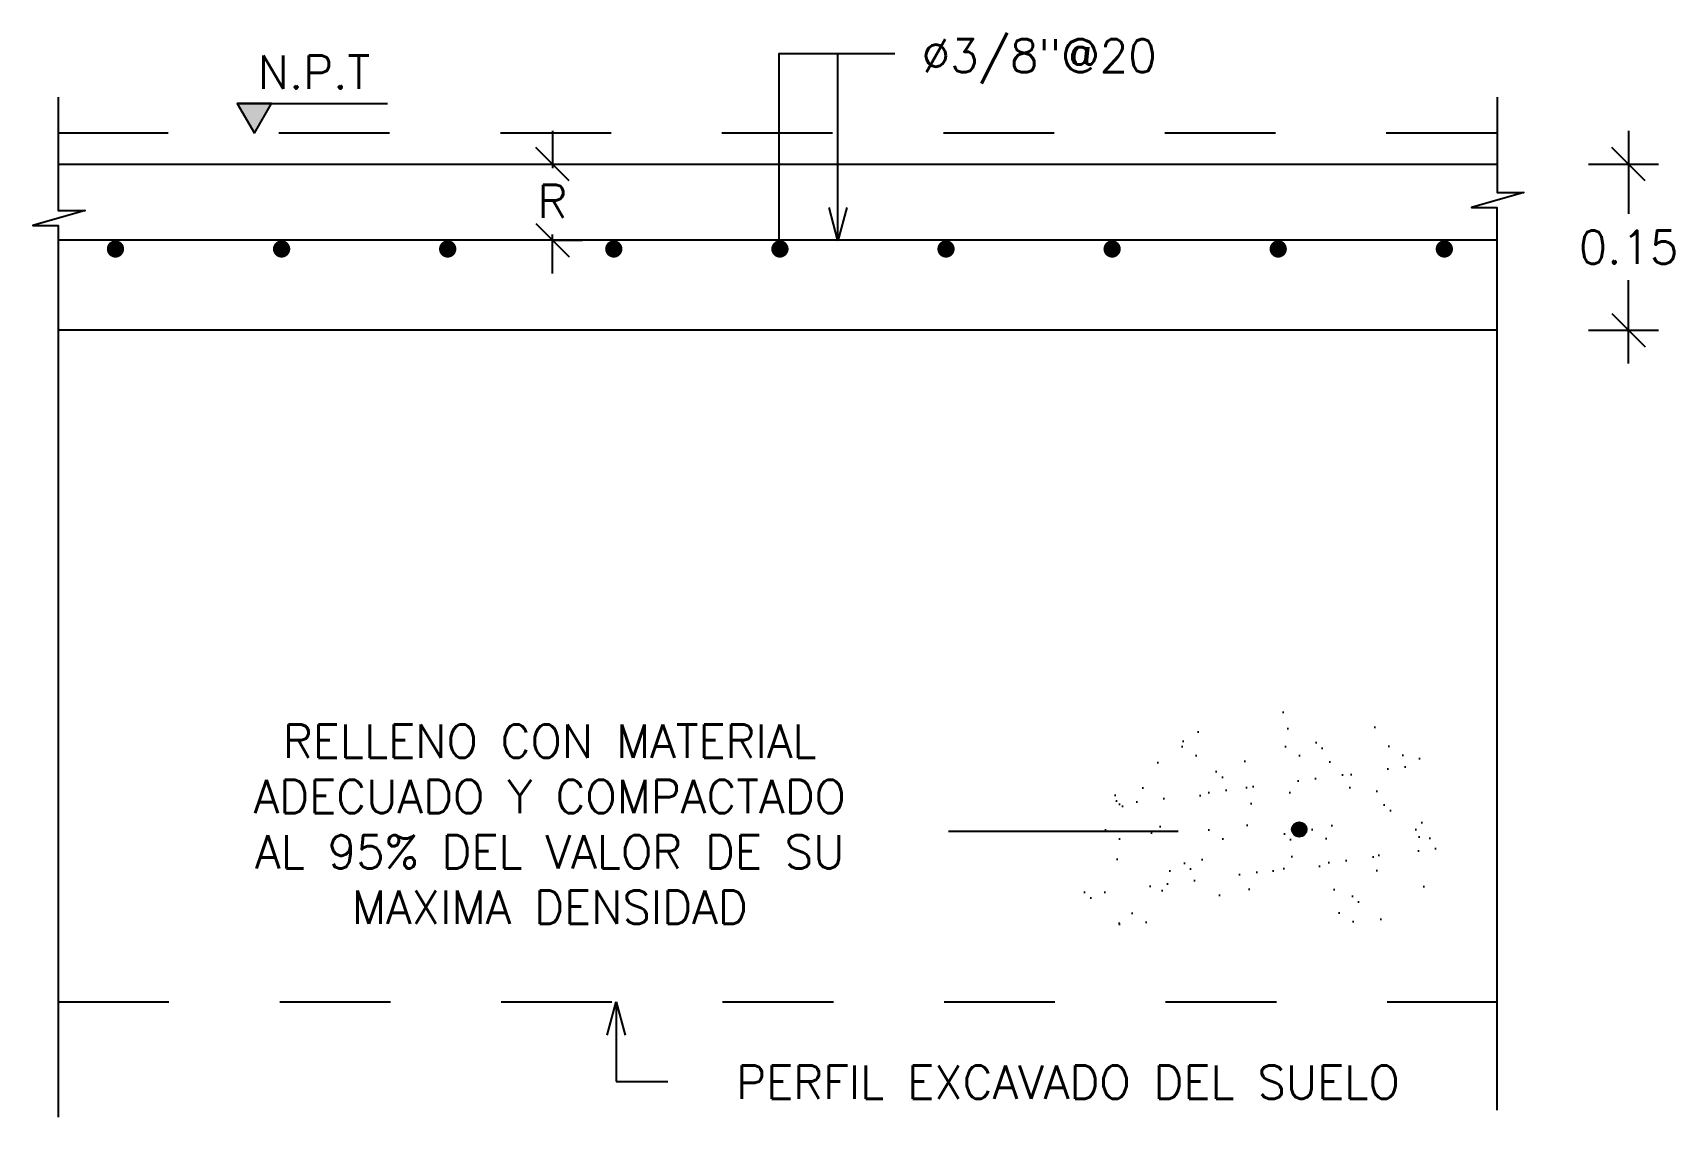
# Model space of a CAD drawing. Header units: metres. Extents: x -25 to 234, y -25 to 53.
# Drawn here: x -25.359 to -23.877, y -20.264 to -19.284 of the extents above; entities that cross this region are included whole.
import ezdxf

# ---------------------------------------------------------------- set-up
doc = ezdxf.new("R2010")
doc.units = ezdxf.units.M
doc.header["$LTSCALE"] = 0.1
doc.header["$MEASUREMENT"] = 0
doc.header["$PDMODE"] = 66
for name, pattern in [('CONTINUA', [0]), ('DASHED', [0.75, 0.5, -0.25]), ('HIDDEN2', [4.7625, 3.175, -1.5875])]:
    doc.linetypes.add(name, pattern=pattern)
for name, color, linetype in [('A-ANN0-TITLINE', 2, 'Continuous'), ('ACERO', 5, 'Continuous'), ('BORDES', 7, 'Continuous'), ('DIMTEXTO', 4, 'Continuous'), ('DIMZAPATA', 4, 'Continuous'), ('HATCH', 8, 'Continuous'), ('MURO', 7, 'Continuous'), ('MUROS', 7, 'Continuous')]:
    doc.layers.add(name, color=color, linetype=linetype)
doc.layers.add('V', color=2, linetype='Continuous', lineweight=9)
doc.styles.add('SIMPLEX', font='SIMPLEX', dxfattribs={"height": 0.2})
doc.styles.add('SMPLEX', font='simplex.shx')
doc.dimstyles.new('D-15', dxfattribs={"dimscale": 0.15, "dimtxt": 0.2, "dimasz": 0.2, "dimexe": 0.18, "dimexo": 0.2, "dimgap": 0.1, "dimtad": 0, "dimtih": 1, "dimtoh": 1, "dimzin": 0, "dimdsep": 46, "dimtxsty": 'SMPLEX', "dimblk": 'OBLIQUE', "dimcen": 0.09, "dimdle": 0.2, "dimclrd": 4, "dimclre": 4, "dimclrt": 4, "dimadec": 0, "dimazin": 0, "dimtfac": 1, "dimtofl": 0, "dimtmove": 0, "dimatfit": 3, "dimldrblk": 'OPEN30', "dimfxl": 0.5, "dimfxlon": 1, "dimtolj": 1, "dimtzin": 0, "dimarcsym": 0})

msp = doc.modelspace()

# ---------------------------------------------------------------- texts
at = {"layer": 'BORDES', "color": 4, "linetype": 'Continuous', "insert": (-25.105, -19.3197), "char_height": 0.03, "attachment_point": 5, "style": 'SIMPLEX'}
msp.add_mtext('N.P.T', dxfattribs=at)
at = {"layer": 'DIMZAPATA', "color": 4, "char_height": 0.03, "attachment_point": 5, "style": 'SMPLEX'}
for s, insert in [('\\A1;{\\C256;%%C3/8"@20}', (-24.4501, -19.3099)), ('RELLENO CON MATERIAL \\PADECUADO Y COMPACTADO\\PAL 95% DEL VALOR DE SU \\PMAXIMA DENSIDAD\\P ', (-24.892, -20.0241))]:
    msp.add_mtext(s, dxfattribs=dict(at, insert=insert))
at = {"layer": 'DIMZAPATA', "insert": (-24.424, -20.2322), "char_height": 0.03, "attachment_point": 5, "style": 'SMPLEX'}
msp.add_mtext('PERFIL EXCAVADO DEL SUELO', dxfattribs=at)

# ---------------------------------------------------------------- blocks, each defined once
blk = doc.blocks.new('_Oblique')
at = {"color": 0, "linetype": 'ByBlock', "lineweight": -2}
blk.add_line((-0.5, -0.5), (0.5, 0.5), dxfattribs=at)
blk = doc.blocks.new('_Open30')
at = {"layer": 'DIMTEXTO', "color": 0, "lineweight": -2}
for p, q in [((-1, 0.268), (0, 0)), ((0, 0), (-1, -0.268)), ((0, 0), (-1, 0))]:
    blk.add_line(p, q, dxfattribs=at)
blk = doc.blocks.new('*D22')
at = {"layer": 'Defpoints', "color": 0, "transparency": 16777216}
for p in [(-23.9839, -19.4028), (-23.9839, -19.5528), (-23.9178, -19.5528)]:
    blk.add_point(p, dxfattribs=at)
at = {"layer": 'DIMZAPATA', "color": 4, "lineweight": -2, "transparency": 16777216}
for p, q in [((-23.9178, -19.3728), (-23.9178, -19.4478)), ((-23.9539, -19.4028), (-23.8908, -19.4028)), ((-23.9178, -19.5828), (-23.9178, -19.5078)), ((-23.9539, -19.5528), (-23.8908, -19.5528))]:
    blk.add_line(p, q, dxfattribs=at)
at = {"layer": 'DIMZAPATA', "color": 4, "lineweight": -2, "transparency": 16777216, "xscale": 0.03, "yscale": 0.03, "zscale": 0.03}
for p, rotation in [((-23.9178, -19.4028), 90), ((-23.9178, -19.5528), 270)]:
    blk.add_blockref('_Oblique', p, dxfattribs=dict(at, rotation=rotation))
at = {"layer": 'DIMZAPATA', "color": 4, "transparency": 16777216, "insert": (-23.9178, -19.4778), "char_height": 0.03, "attachment_point": 5, "style": 'SMPLEX'}
blk.add_mtext('\\A1;0.15', dxfattribs=at)
blk = doc.blocks.new('*D23')
at = {"layer": 'Defpoints', "color": 0, "transparency": 16777216}
for p in [(-24.8987, -19.4028), (-24.8895, -19.4028), (-24.8987, -19.4716)]:
    blk.add_point(p, dxfattribs=at)
at = {"layer": 'DIMZAPATA', "color": 4, "lineweight": -2, "transparency": 16777216}
for p, q in [((-24.8895, -19.3728), (-24.8895, -19.4064)), ((-24.8895, -19.4028), (-24.8625, -19.4028)), ((-24.8895, -19.5016), (-24.8895, -19.4664)), ((-24.8895, -19.4716), (-24.8625, -19.4716))]:
    blk.add_line(p, q, dxfattribs=at)
at = {"layer": 'DIMZAPATA', "color": 4, "lineweight": -2, "transparency": 16777216, "xscale": 0.03, "yscale": 0.03, "zscale": 0.03}
for p, rotation in [((-24.8895, -19.4028), 90), ((-24.8895, -19.4716), 270)]:
    blk.add_blockref('_Oblique', p, dxfattribs=dict(at, rotation=rotation))
at = {"layer": 'DIMZAPATA', "color": 4, "transparency": 16777216, "insert": (-24.8895, -19.4364), "char_height": 0.03, "attachment_point": 5, "style": 'SMPLEX'}
blk.add_mtext('\\A1;R', dxfattribs=at)
blk = doc.blocks.new('*U20')
at = {"layer": 'ACERO'}
for points, const_width in [([(-0.0039, 0.0005, 1), (0.0039, 0.0005, 1)], 0.0078), ([(-0.002, -0.0024, 1), (0.002, -0.0024, 1)], 0.004)]:
    blk.add_lwpolyline(points, format="xyb", close=True, dxfattribs=dict(at, const_width=const_width))
blk = doc.blocks.new('*U21')
at = {"layer": 'V', "color": 0, "linetype": 'ByBlock', "lineweight": -2}
for p in [(0, 0), (0.15, 0), (0.3, 0), (0.45, 0), (0.6, 0), (0.75, 0)]:
    blk.add_blockref('*U20', p, dxfattribs=at)
at = {"layer": 'V', "color": 0, "linetype": 'ByBlock', "lineweight": -2, "transparency": 16777216}
for p in [(0.9, 0), (1.05, 0), (1.2, 0)]:
    blk.add_blockref('*U20', p, dxfattribs=at)

# ---------------------------------------------------------------- dimensions: what is measured, and where the dimension line sits
at = {"layer": 'DIMZAPATA'}
dim = msp.add_linear_dim(base=(-24.8895, -19.4028), p1=(-24.8987, -19.4716), p2=(-24.8987, -19.4028), angle=90, text='R', dimstyle='D-15', dxfattribs=at)
dim.commit()
dim.dimension.update_dxf_attribs({"geometry": '*D23', "text_midpoint": (-24.8895, -19.4364), "dimtype": 160})
dim = msp.add_linear_dim(base=(-23.9178, -19.5528), p1=(-23.9839, -19.4028), p2=(-23.9839, -19.5528), angle=90, dimstyle='D-15', dxfattribs=at)
dim.commit()
dim.dimension.update_dxf_attribs({"geometry": '*D22', "text_midpoint": (-23.9178, -19.4778)})

# ---------------------------------------------------------------- hatches: boundary and pattern name
at = {"layer": 'A-ANN0-TITLINE'}
msp.add_hatch(color=4, dxfattribs=at).paths.add_polyline_path([(-25.1742, -19.3481), (-25.1433, -19.3481), (-25.1587, -19.3749)])
at = {"layer": 'HATCH', "ltscale": 0.08}
h = msp.add_hatch(dxfattribs=at)
h.set_pattern_fill('AR-SAND', color=1, scale=0.03, style=0)
h.set_pattern_definition([(37.5, (304.933844, -267.983597), (-0.001889801, 0.057804713), [0, -0.0456, 0, -0.051, 0, -0.04875]), (7.5, (304.933844, -267.9836), (0.053093301, 0.084664382), [0, -0.0246, 0, -0.0411, 0, -0.01575]), (327.5, (304.896944, -267.983597), (0.093424256, 0.0001697716), [0, -0.015, 0, -0.054, 0, -0.0705]), (317.5, (304.896944, -267.9836), (0.090183798, 0.026330267), [0, -0.0075, 0, -0.0354, 0, -0.0405])])
edge = h.paths.add_edge_path()
edge.add_spline(control_points=[(-24.3869, -19.9437), (-24.3444, -19.9125), (-24.2539, -19.8868), (-24.1184, -19.8951), (-24.0706, -19.9971), (-24.1215, -20.1263), (-24.2514, -20.0388), (-24.4101, -20.1405), (-24.4249, -20.0053), (-24.4056, -19.9575), (-24.3869, -19.9437)], knot_values=[0, 0, 0, 0, 0.158153, 0.279545, 0.355017, 0.472373, 0.561887, 0.743312, 0.819286, 0.889123, 0.889123, 0.889123, 0.889123], degree=3, periodic=0)
msp.add_hatch(color=1, dxfattribs=at).paths.add_polyline_path([(-24.2086, -20.0039, 1), (-24.2218, -20.0039, 1)])

# ---------------------------------------------------------------- linework, layer by layer
at = {"layer": 'A-ANN0-TITLINE', "color": 4}
msp.add_line((-25.1742, -19.3481), (-25.0386, -19.3481), dxfattribs=at)
at = {"layer": 'A-ANN0-TITLINE', "color": 8, "linetype": 'DASHED', "ltscale": 0.01}
msp.add_line((-24.0366, -19.3749), (-25.3358, -19.3749), dxfattribs=at)
at = {"layer": 'A-ANN0-TITLINE', "color": 4}
msp.add_lwpolyline([(-25.1587, -19.3749), (-25.1433, -19.3481), (-25.1742, -19.3481)], close=True, dxfattribs=at)
at = {"layer": 'ACERO'}
msp.add_line((-24.0366, -19.4716), (-25.3358, -19.4716), dxfattribs=at)
at = {"layer": 'BORDES', "color": 1}
for p, q in [((-25.3358, -19.4028), (-24.0366, -19.4028)), ((-24.0366, -19.5528), (-25.3358, -19.5528))]:
    msp.add_line(p, q, dxfattribs=at)
at = {"layer": 'BORDES', "color": 4, "linetype": 'Continuous'}
msp.add_line((-24.3247, -20.0057), (-24.5321, -20.0057), dxfattribs=at)
at = {"layer": 'DIMZAPATA', "linetype": 'Continuous'}
msp.add_lwpolyline([(-24.685, -19.4828), (-24.685, -19.3029), (-24.5805, -19.3029)], dxfattribs=at)
at = {"layer": 'HATCH', "color": 1, "ltscale": 0.08}
msp.add_circle((-24.2152, -20.0039), 0.00661, dxfattribs=at)
at = {"layer": 'MURO', "color": 6, "linetype": 'HIDDEN2', "ltscale": 0.0025}
msp.add_line((-25.3359, -20.1597), (-24.0367, -20.1597), dxfattribs=at)
at = {"layer": 'MUROS', "color": 3, "linetype": 'Continuous'}
for points in [[(-25.3358, -19.3422), (-25.3358, -19.4447), (-25.3117, -19.4447), (-25.3588, -19.4582), (-25.3359, -19.4582), (-25.3359, -19.4624), (-25.3359, -20.2638)], [(-24.0366, -19.3422), (-24.0366, -19.4286), (-24.0125, -19.4286), (-24.0596, -19.4421), (-24.0367, -19.4421), (-24.0367, -19.4463), (-24.0367, -20.2576)]]:
    msp.add_lwpolyline(points, dxfattribs=at)

# ---------------------------------------------------------------- block references
at = {"layer": 'V', "linetype": 'CONTINUA'}
msp.add_blockref('*U21', (-25.2842, -19.48), dxfattribs=at)

msp.set_redraw_order([(e.dxf.handle, doc.entitydb.next_handle()) for e in msp.query("TEXT MTEXT ATTDEF DIMENSION ARC_DIMENSION")])  # texts and dimensions are drawn at this point

# ---------------------------------------------------------------- leaders
at = {"layer": 'DIMZAPATA'}
for points in [[(-24.6318, -19.472), (-24.6318, -19.3029), (-24.5915, -19.3029)], [(-24.832, -20.1597), (-24.832, -20.2315), (-24.7855, -20.2315)]]:
    msp.add_leader(points, dimstyle='D-15', dxfattribs=at)

doc.saveas('drawing.dxf')
